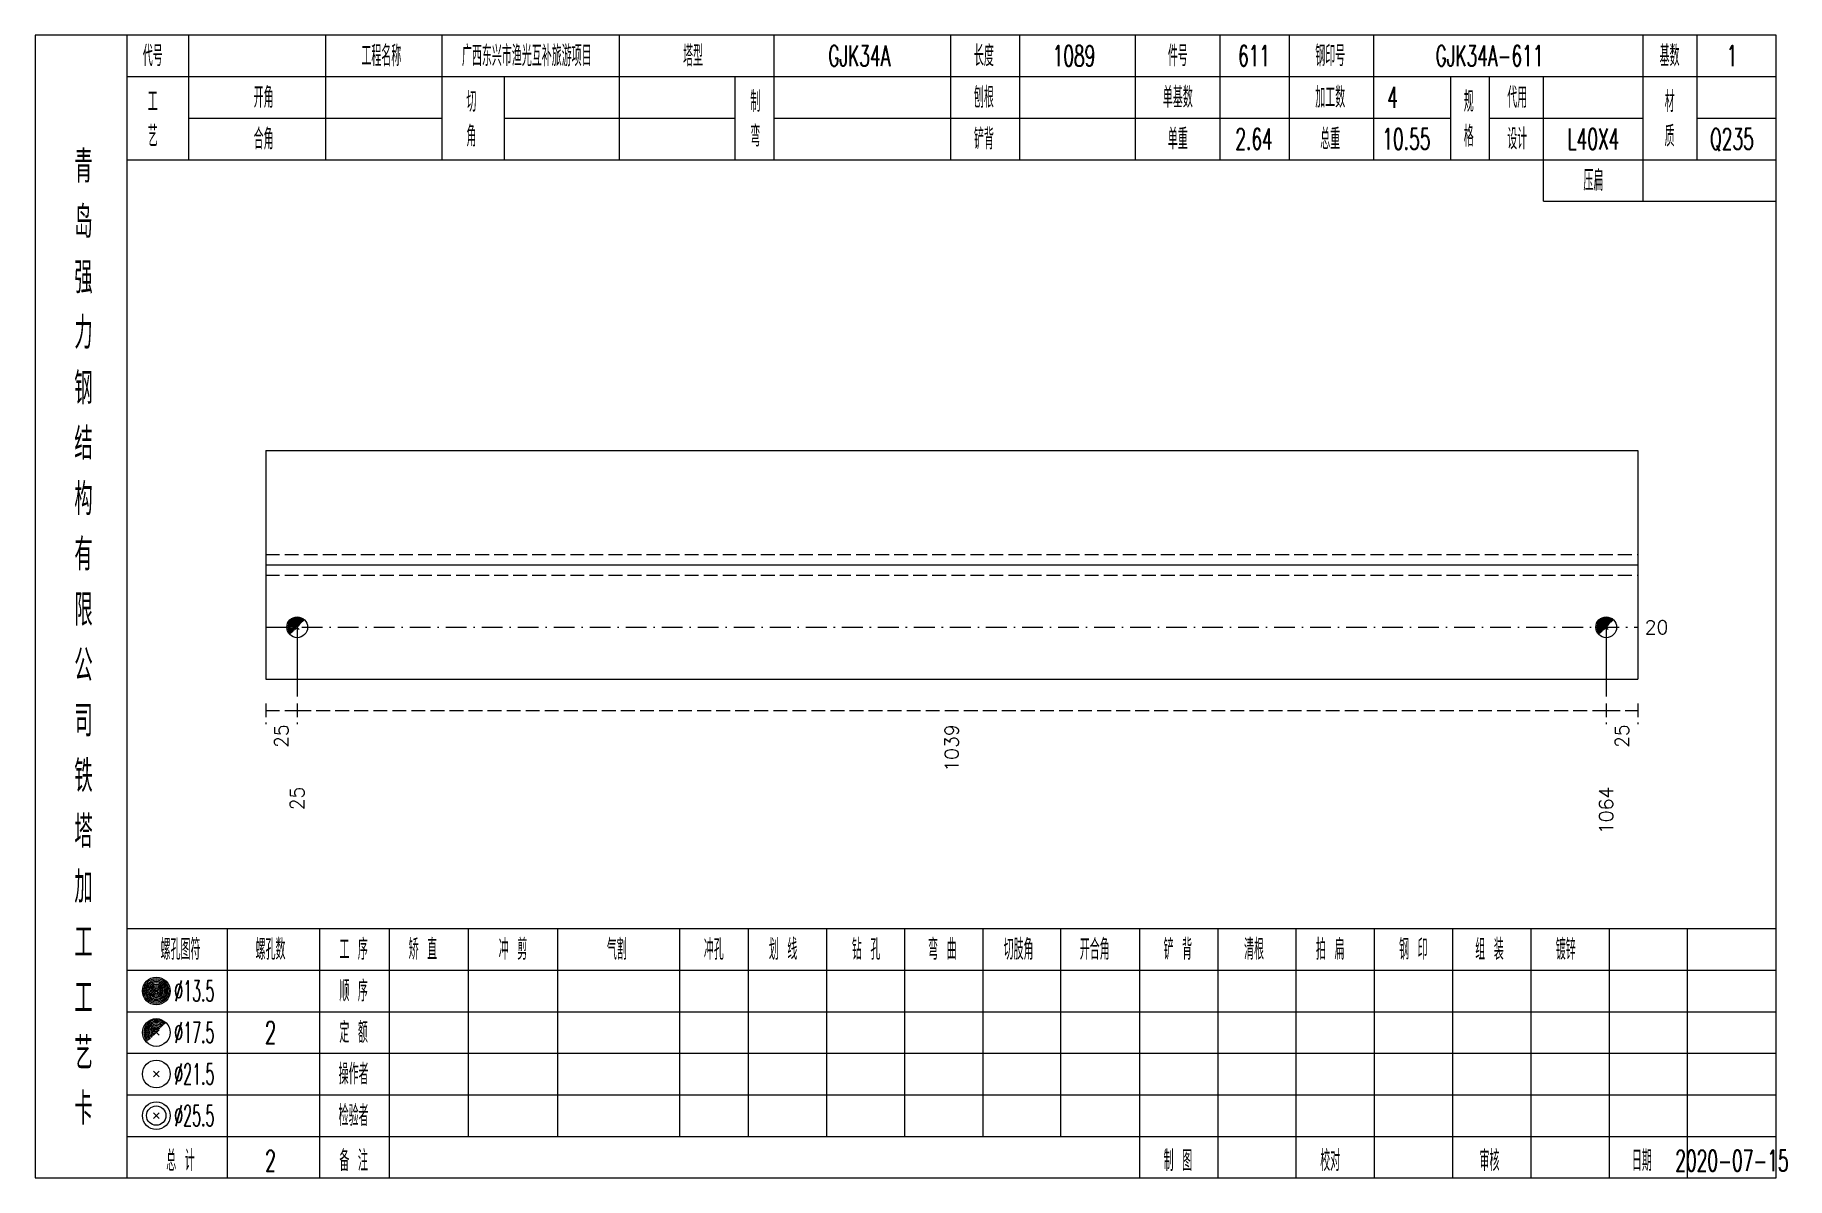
# Model space of a CAD drawing. Extents: x 0 to 2606, y -377 to 6479.
# Drawn here: x 0 to 252.9, y 3675 to 3840 of the extents above; entities that cross this region are included whole.
import ezdxf
from ezdxf.enums import TextEntityAlignment as Align

# ---------------------------------------------------------------- set-up
doc = ezdxf.new("R2010")
doc.units = 0
doc.header["$MEASUREMENT"] = 0
doc.linetypes.add('一点画线', pattern=[5.2, 3, -1, 0.2, -1])
doc.linetypes.add('虚线', pattern=[2.75, 2, -0.75])
doc.layers.get('0').update_dxf_attribs({"linetype": 'CONTINUOUS', "lineweight": 25})
doc.layers.add('1', color=7, linetype='CONTINUOUS', lineweight=25)
doc.layers.add('4', color=7, linetype='CONTINUOUS', lineweight=25)
doc.styles.get("Standard").update_dxf_attribs({"font": 'simplex.shx', "width": 0.7, "height": 3, "bigfont": 'gbhzfs.shx'})

msp = doc.modelspace()

# ---------------------------------------------------------------- texts
at = {"color": 7, "linetype": 'Continuous', "lineweight": 13}
msp.add_text('20', height=2, dxfattribs=at).set_placement((232.4, 3754.5), align=Align.MIDDLE_LEFT)
at = {"color": 8, "linetype": 'Continuous', "lineweight": 9}
for s, p in [('25', (35.57, 3740.5)), ('1039', (132.35, 3740.5)), ('25', (229.13, 3740.5))]:
    msp.add_text(s, height=2, rotation=90, dxfattribs=at).set_placement(p, align=Align.MIDDLE_RIGHT)
at = {"layer": '1', "color": 7, "linetype": 'Continuous', "lineweight": 13}
for s, p in [('25', (37.85, 3731.5)), ('1064', (226.85, 3731.5))]:
    msp.add_text(s, height=2, rotation=90, dxfattribs=at).set_placement(p, align=Align.MIDDLE_RIGHT)
at = {"layer": '4', "color": 1, "linetype": 'Continuous', "lineweight": 13}
for s, height, width, p in [('代号', 3, 0.6, (17, 3837)), ('工程名称', 3, 0.6, (50, 3837)), ('广西东兴市渔光互补旅游项目', 3, 0.6, (71, 3837)), ('塔型', 3, 0.6, (95, 3837)), ('GJK34A', 3, 0.6, (119, 3837)), ('长度', 3, 0.6, (137, 3837)), ('1089', 3, 0.6, (150, 3837)), ('件号', 3, 0.6, (165, 3837)), ('611', 3, 0.6, (176, 3837)), ('钢印号', 3, 0.6, (187, 3837)), ('GJK34A-611', 3, 0.6, (210, 3837)), ('基数', 3, 0.6, (236, 3837)), ('1', 3, 0.6, (245, 3837)), ('开角', 3, 0.6, (33, 3831)), ('制', 3, 0.6, (104, 3830.4)), ('刨根', 3, 0.6, (137, 3831)), ('单基数', 3, 0.6, (165, 3831)), ('加工数', 3, 0.6, (187, 3831)), ('4', 3, 0.6, (196, 3831)), ('规', 3, 0.6, (207, 3830.4)), ('代用', 3, 0.6, (214, 3831)), ('材', 3, 0.6, (236, 3830.4)), ('工', 3, 0.6, (17, 3830.4)), ('切', 3, 0.6, (63, 3830.4)), ('艺', 3, 0.6, (17, 3825.4)), ('角', 3, 0.6, (63, 3825.4)), ('弯', 3, 0.6, (104, 3825.4)), ('格', 3, 0.6, (207, 3825.4)), ('质', 3, 0.6, (236, 3825.4)), ('合角', 3, 0.6, (33, 3825)), ('铲背', 3, 0.6, (137, 3825)), ('单重', 3, 0.6, (165, 3825)), ('2.64', 3, 0.6, (176, 3825)), ('总重', 3, 0.6, (187, 3825)), ('10.55', 3, 0.6, (198, 3825)), ('设计', 3, 0.6, (214, 3825)), ('L40X4', 3, 0.6, (225, 3825)), ('Q235', 3, 0.6, (245, 3825)), ('青', 4.6, 0.8, (7, 3821)), ('压扁', 3, 0.6, (225, 3819)), ('岛', 4.6, 0.8, (7, 3813)), ('强', 4.6, 0.8, (7, 3805)), ('力', 4.6, 0.8, (7, 3797)), ('钢', 4.6, 0.8, (7, 3789)), ('结', 4.6, 0.8, (7, 3781)), ('构', 4.6, 0.8, (7, 3773)), ('有', 4.6, 0.8, (7, 3765)), ('限', 4.6, 0.8, (7, 3757)), ('公', 4.6, 0.8, (7, 3749)), ('司', 4.6, 0.8, (7, 3741)), ('铁', 4.6, 0.8, (7, 3733)), ('塔', 4.6, 0.8, (7, 3725)), ('加', 4.6, 0.8, (7, 3717)), ('工', 4.6, 0.8, (7, 3709)), ('螺孔图符', 3, 0.6, (21, 3708)), ('螺孔数', 3, 0.6, (34, 3708)), ('工 序', 3, 0.6, (46, 3708)), ('矫 直', 3, 0.6, (56, 3708)), ('冲 剪', 3, 0.6, (69, 3708)), ('气割', 3, 0.6, (84, 3708)), ('冲孔', 3, 0.6, (98, 3708)), ('划 线', 3, 0.6, (108, 3708)), ('钻 孔', 3, 0.6, (120, 3708)), ('弯 曲', 3, 0.6, (131, 3708)), ('切肢角', 3, 0.6, (142, 3708)), ('开合角', 3, 0.6, (153, 3708)), ('铲 背', 3, 0.6, (165, 3708)), ('清根', 3, 0.6, (176, 3708)), ('拍 扁', 3, 0.6, (187, 3708)), ('钢 印', 3, 0.6, (199, 3708)), ('组 装', 3, 0.6, (210, 3708)), ('镀锌', 3, 0.6, (221, 3708)), ('工', 4.6, 0.8, (7, 3701)), ('%%C13.5', 3, 0.5, (23, 3702)), ('顺 序', 3, 0.6, (46, 3702)), ('艺', 4.6, 0.8, (7, 3693)), ('%%C17.5', 3, 0.5, (23, 3696)), ('2', 3.2, 0.6, (34, 3696)), ('定 额', 3, 0.6, (46, 3696)), ('%%C21.5', 3, 0.5, (23, 3690)), ('操作者', 3, 0.6, (46, 3690)), ('卡', 4.6, 0.8, (7, 3685)), ('%%C25.5', 3, 0.5, (23, 3684)), ('检验者', 3, 0.6, (46, 3684)), ('总 计', 3, 0.6, (21, 3677.5)), ('2', 3, 0.6, (34, 3677.5)), ('备 注', 3, 0.6, (46, 3677.5)), ('制 图', 3, 0.6, (165, 3677.5)), ('校对', 3, 0.6, (187, 3677.5)), ('审核', 3, 0.6, (210, 3677.5)), ('日期', 3, 0.6, (232, 3677.5)), ('2020-07-15', 3, 0.6, (245, 3677.5))]:
    msp.add_text(s, height=height, dxfattribs=dict(at, width=width)).set_placement(p, align=Align.MIDDLE_CENTER)

# ---------------------------------------------------------------- linework, layer by layer
at = {"color": 7, "linetype": 'Continuous', "lineweight": 18}
for p, q in [((33.3, 3780), (33.3, 3747)), ((33.3, 3780), (231.4, 3780)), ((231.4, 3780), (231.4, 3747)), ((33.3, 3763.5), (231.4, 3763.5))]:
    msp.add_line(p, q, dxfattribs=at)
at = {"color": 1, "linetype": '虚线', "lineweight": 18}
for p, q in [((33.3, 3765), (231.4, 3765)), ((33.3, 3762), (231.4, 3762))]:
    msp.add_line(p, q, dxfattribs=at)
at = {"color": 3, "linetype": '一点画线', "lineweight": 13}
msp.add_line((33.3, 3754.5), (231.4, 3754.5), dxfattribs=at)
at = {"color": 7, "linetype": 'Continuous', "lineweight": 13}
for p, q in [((37.85, 3754.5), (37.85, 3744.5)), ((226.85, 3754.5), (226.85, 3744.5))]:
    msp.add_line(p, q, dxfattribs=at)
at = {"color": 8, "linetype": '虚线', "lineweight": 9}
for p, q in [((33.3, 3743.5), (33.3, 3740.5)), ((33.3, 3742.5), (37.85, 3742.5)), ((37.85, 3743.5), (37.85, 3740.5)), ((37.85, 3743.5), (37.85, 3740.5)), ((37.85, 3742.5), (226.85, 3742.5)), ((226.85, 3743.5), (226.85, 3740.5)), ((226.85, 3743.5), (226.85, 3740.5)), ((226.85, 3742.5), (231.4, 3742.5)), ((231.4, 3743.5), (231.4, 3740.5))]:
    msp.add_line(p, q, dxfattribs=at)
at = {"layer": '1', "color": 7, "linetype": 'Continuous', "lineweight": 0}
for p, q in [((37.55, 3754.2), (38.15, 3754.8)), ((37.55, 3754.8), (38.15, 3754.2)), ((226.55, 3754.2), (227.15, 3754.8)), ((226.55, 3754.8), (227.15, 3754.2))]:
    msp.add_line(p, q, dxfattribs=at)
at = {"layer": '1', "color": 7, "linetype": 'Continuous', "lineweight": 18}
msp.add_line((33.3, 3747), (231.4, 3747), dxfattribs=at)
at = {"layer": '1', "color": 7, "linetype": 'Continuous', "lineweight": 13}
for centre in [(37.85, 3754.5), (226.85, 3754.5)]:
    msp.add_circle(centre, 1.5, dxfattribs=at)
for centre, radius in [((37.85, 3754.5), 1.35), ((37.85, 3754.5), 1.2), ((37.85, 3754.5), 1.05), ((37.85, 3754.5), 0.9), ((37.85, 3754.5), 0.75), ((37.85, 3754.5), 0.6), ((37.85, 3754.5), 0.45), ((37.85, 3754.5), 0.3), ((37.85, 3754.5), 0.15), ((226.85, 3754.5), 1.35), ((226.85, 3754.5), 1.2), ((226.85, 3754.5), 1.05), ((226.85, 3754.5), 0.9), ((226.85, 3754.5), 0.75), ((226.85, 3754.5), 0.6), ((226.85, 3754.5), 0.45), ((226.85, 3754.5), 0.3), ((226.85, 3754.5), 0.15)]:
    msp.add_arc(centre, radius, 45, 225, dxfattribs=at)
at = {"layer": '4', "color": 1, "linetype": 'Continuous', "lineweight": 18}
for p, q in [((13.3, 3675), (13.3, 3840)), ((22.2, 3822), (22.2, 3840)), ((42, 3822), (42, 3840)), ((58.8, 3822), (58.8, 3840)), ((84.4, 3822), (84.4, 3840)), ((106.7, 3822), (106.7, 3840)), ((132.2, 3822), (132.2, 3840)), ((142.2, 3822), (142.2, 3840)), ((158.9, 3822), (158.9, 3840)), ((171.1, 3822), (171.1, 3840)), ((181.1, 3822), (181.1, 3840)), ((193.3, 3822), (193.3, 3840)), ((232.2, 3816), (232.2, 3840)), ((240, 3822), (240, 3840)), ((13.3, 3834), (251.4, 3834)), ((67.8, 3822), (67.8, 3834)), ((101.1, 3822), (101.1, 3834)), ((204.4, 3822), (204.4, 3834)), ((210, 3822), (210, 3834)), ((217.8, 3816), (217.8, 3834)), ((22.2, 3828), (58.8, 3828)), ((67.8, 3828), (101.1, 3828)), ((106.7, 3828), (204.4, 3828)), ((210, 3828), (232.2, 3828)), ((240, 3828), (251.4, 3828)), ((13.3, 3822), (251.4, 3822)), ((217.8, 3816), (251.4, 3816)), ((13.3, 3711), (251.4, 3711)), ((27.8, 3675), (27.8, 3711)), ((41.1, 3675), (41.1, 3711)), ((51.2, 3675), (51.2, 3711)), ((62.6, 3681), (62.6, 3711)), ((75.5, 3681), (75.5, 3711)), ((93.1, 3681), (93.1, 3711)), ((103, 3681), (103, 3711)), ((114.3, 3681), (114.3, 3711)), ((125.6, 3681), (125.6, 3711)), ((136.9, 3681), (136.9, 3711)), ((148.1, 3681), (148.1, 3711)), ((159.5, 3681), (159.5, 3711)), ((170.8, 3681), (170.8, 3711)), ((182.1, 3681), (182.1, 3711)), ((193.4, 3681), (193.4, 3711)), ((204.7, 3681), (204.7, 3711)), ((216, 3681), (216, 3711)), ((227.3, 3681), (227.3, 3711)), ((238.6, 3681), (238.6, 3711)), ((13.3, 3705), (251.4, 3705)), ((13.3, 3699), (251.4, 3699)), ((13.3, 3693), (251.4, 3693)), ((13.3, 3687), (251.4, 3687)), ((13.3, 3681), (251.4, 3681)), ((159.5, 3675), (159.5, 3681)), ((170.8, 3675), (170.8, 3681)), ((182.1, 3675), (182.1, 3681)), ((193.4, 3675), (193.4, 3681)), ((204.7, 3675), (204.7, 3681)), ((216, 3675), (216, 3681)), ((227.3, 3675), (227.3, 3681)), ((238.6, 3675), (238.6, 3681))]:
    msp.add_line(p, q, dxfattribs=at)
at = {"layer": '4', "color": 7, "linetype": 'Continuous', "lineweight": 13}
for p, q in [((17.3, 3701.8), (17.7, 3702.2)), ((17.7, 3701.8), (17.3, 3702.2)), ((17.1, 3689.6), (17.9, 3690.4)), ((17.9, 3689.6), (17.1, 3690.4)), ((17.1, 3683.6), (17.9, 3684.4)), ((17.9, 3683.6), (17.1, 3684.4))]:
    msp.add_line(p, q, dxfattribs=at)
at = {"layer": '4', "color": 7, "linetype": 'Continuous', "lineweight": 0}
for p, q in [((17.1, 3695.6), (17.9, 3696.4)), ((17.1, 3696.4), (17.9, 3695.6))]:
    msp.add_line(p, q, dxfattribs=at)
at = {"layer": '4', "color": 1, "linetype": 'Continuous', "lineweight": 18}
msp.add_lwpolyline([(0, 3840), (0, 3675), (251.4, 3675), (251.4, 3840)], close=True, dxfattribs=at)
at = {"layer": '4', "color": 7, "linetype": 'Continuous', "lineweight": 13}
for centre, radius in [((17.5, 3702), 2), ((17.5, 3702), 1.8), ((17.5, 3702), 1.6), ((17.5, 3702), 1.4), ((17.5, 3702), 1.2), ((17.5, 3702), 1), ((17.5, 3702), 0.8), ((17.5, 3702), 0.6), ((17.5, 3702), 0.4), ((17.5, 3702), 0.2), ((17.5, 3696), 2), ((17.5, 3690), 2), ((17.5, 3684), 2), ((17.5, 3684), 1.4)]:
    msp.add_circle(centre, radius, dxfattribs=at)
for radius in [1.8, 1.6, 1.4, 1.2, 1, 0.8, 0.6, 0.4, 0.2]:
    msp.add_arc((17.5, 3696), radius, 45, 225, dxfattribs=at)

msp.set_redraw_order([(e.dxf.handle, doc.entitydb.next_handle()) for e in msp.query("TEXT MTEXT ATTDEF DIMENSION ARC_DIMENSION")])  # texts and dimensions are drawn at this point

doc.saveas('drawing.dxf')
